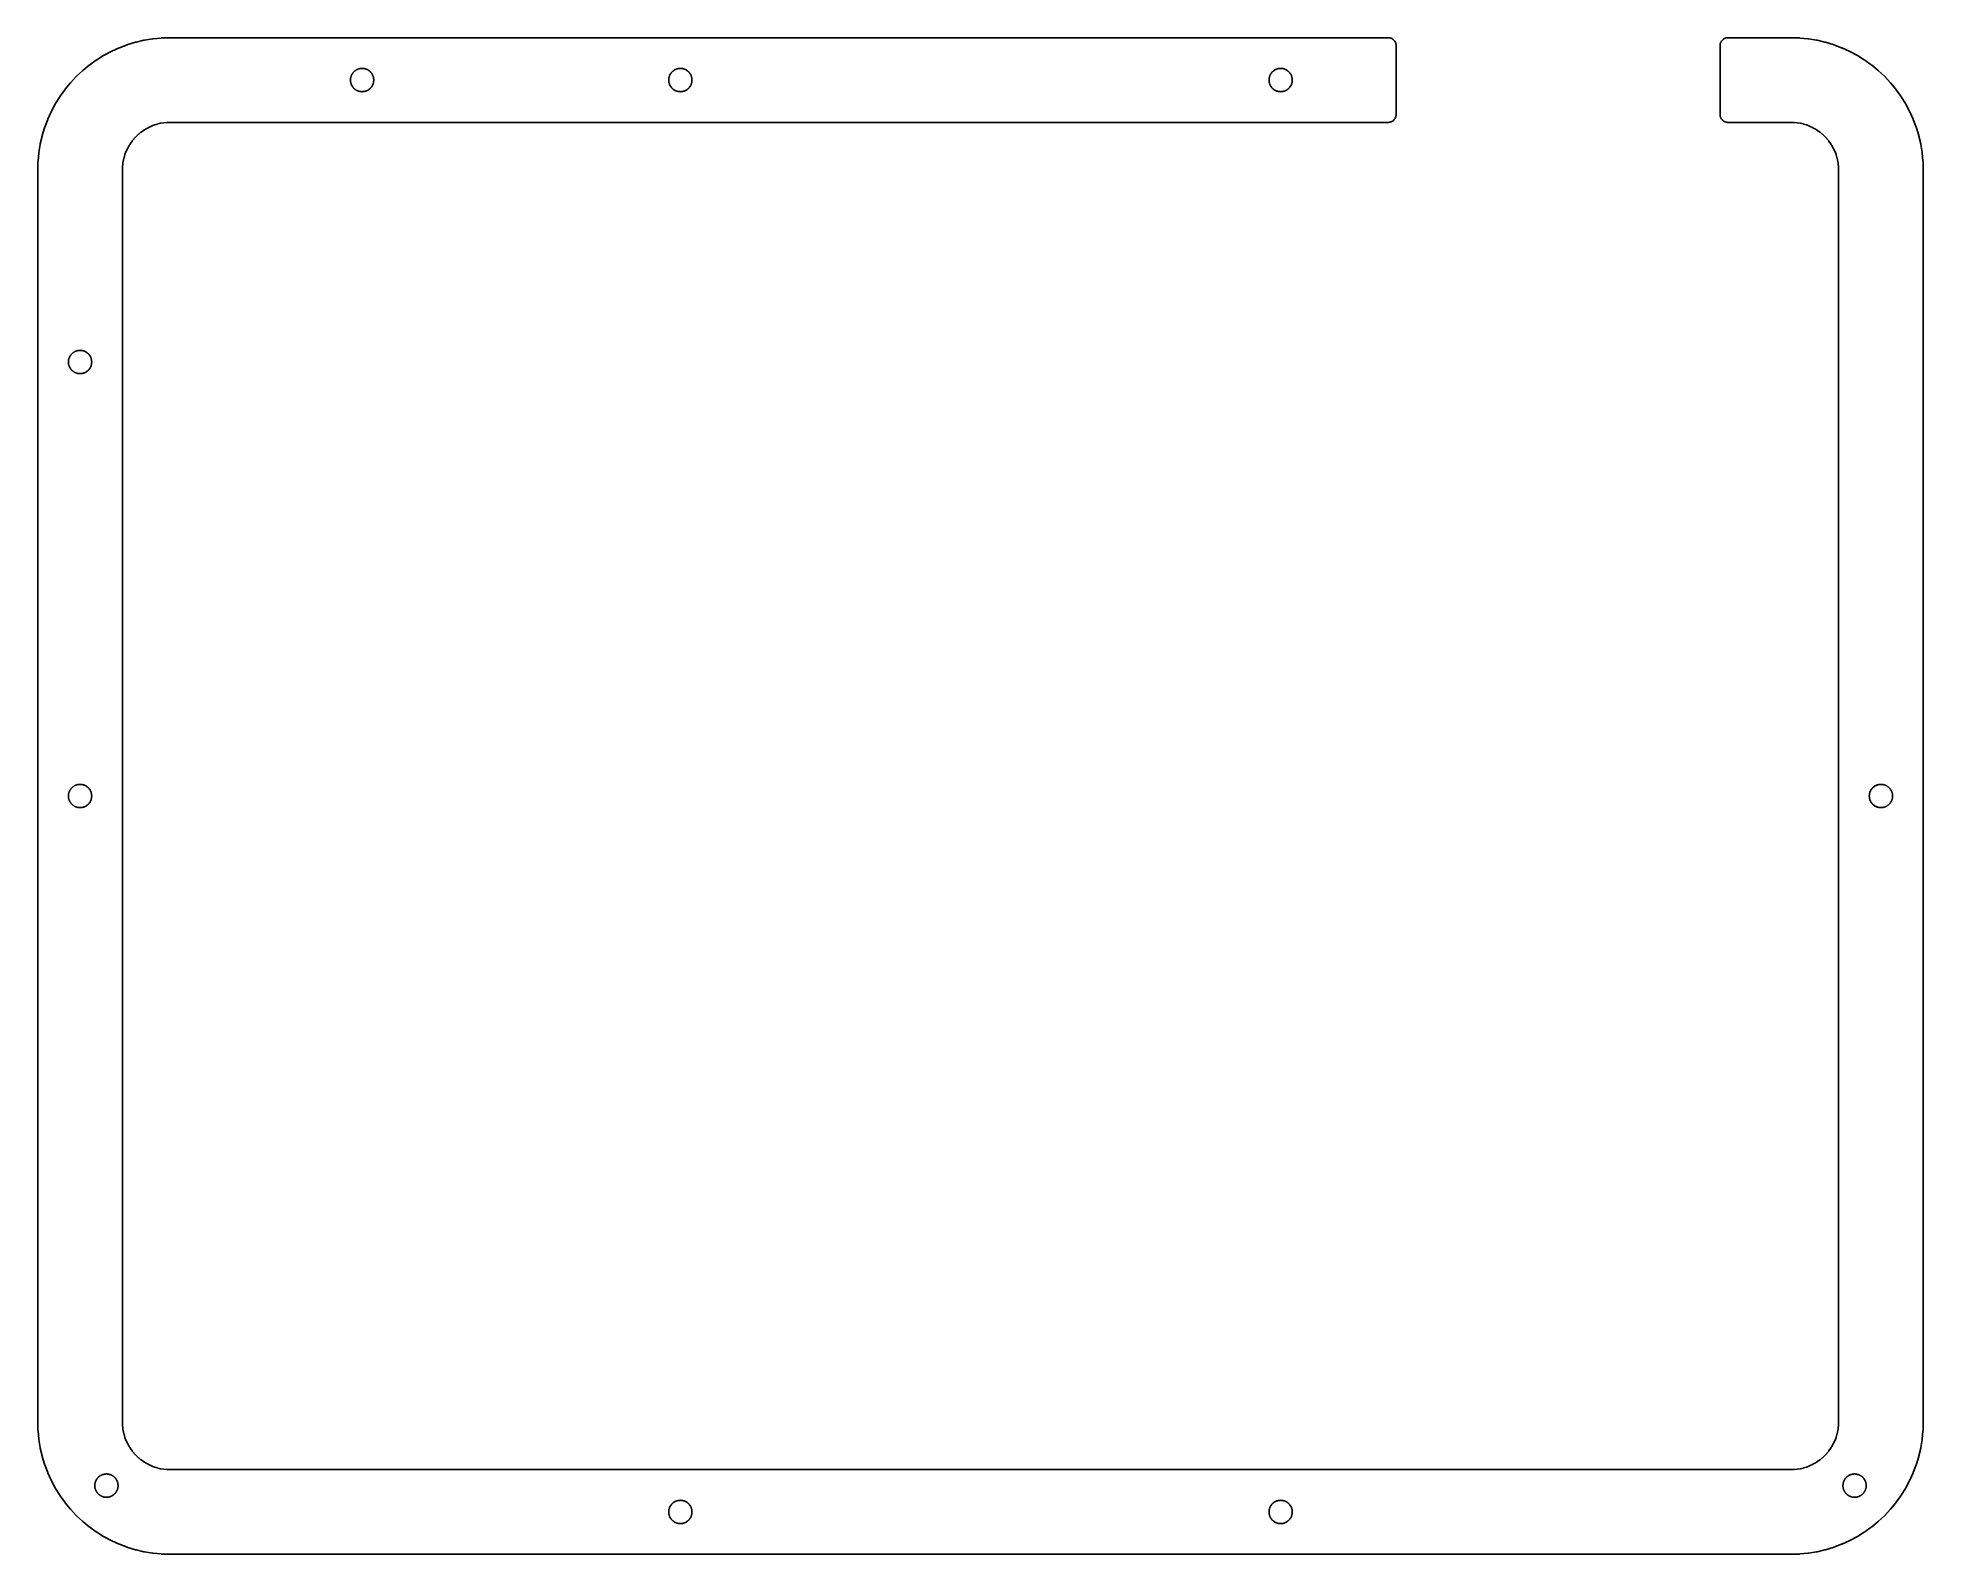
# Model space of a CAD drawing. Header units: millimetres. Extents: x -12 to 167, y -126 to 18.
import ezdxf

# ---------------------------------------------------------------- set-up
doc = ezdxf.new("R2010")
doc.units = ezdxf.units.MM

msp = doc.modelspace()

# ---------------------------------------------------------------- linework, layer by layer
at = {"layer": 'CUT'}
for points in [[(154.1373, -125.7996), (154.918, -125.774), (154.967, -125.7708), (155.7321, -125.6955), (155.7808, -125.6891), (156.5394, -125.5638), (156.5875, -125.5542), (156.5875, -125.5542), (157.3363, -125.3796), (157.3837, -125.3669), (158.1195, -125.1438), (158.166, -125.128), (158.166, -125.128), (158.8856, -124.8571), (158.9309, -124.8384), (159.6312, -124.521), (159.6753, -124.4993), (159.6753, -124.4993), (160.3533, -124.1369), (160.3959, -124.1124), (161.0488, -123.7063), (161.0896, -123.6791), (161.0896, -123.6791), (161.7146, -123.2312), (161.7535, -123.2013), (162.3478, -122.7136), (162.3847, -122.6812), (162.3847, -122.6812), (162.9459, -122.1556), (162.9806, -122.1209), (163.5062, -121.5597), (163.5386, -121.5228), (163.5386, -121.5228), (164.0263, -120.9285), (164.0562, -120.8896), (164.5041, -120.2646), (164.5313, -120.2238), (164.5313, -120.2238), (164.9374, -119.5709), (164.9619, -119.5283), (165.3243, -118.8503), (165.346, -118.8062), (165.346, -118.8062), (165.6634, -118.1059), (165.6821, -118.0606), (165.6821, -118.0606), (165.953, -117.341), (165.9688, -117.2945), (165.9688, -117.2945), (166.1919, -116.5587), (166.2046, -116.5113), (166.3792, -115.7625), (166.3888, -115.7144), (166.3888, -115.7144), (166.5141, -114.9558), (166.5205, -114.9071), (166.5958, -114.142), (166.599, -114.093), (166.6246, -113.3123), (166.625, -113.2877), (166.625, 4.9877), (166.6246, 5.0123), (166.599, 5.793), (166.5958, 5.842), (166.5205, 6.6071), (166.5141, 6.6558), (166.3888, 7.4144), (166.3792, 7.4625), (166.3792, 7.4625), (166.2046, 8.2113), (166.1919, 8.2587), (165.9688, 8.9945), (165.953, 9.041), (165.953, 9.041), (165.6821, 9.7606), (165.6634, 9.8059), (165.346, 10.5062), (165.3243, 10.5503), (165.3243, 10.5503), (164.9619, 11.2283), (164.9374, 11.2709), (164.5313, 11.9238), (164.5041, 11.9646), (164.5041, 11.9646), (164.0562, 12.5896), (164.0263, 12.6285), (163.5386, 13.2228), (163.5062, 13.2597), (163.5062, 13.2597), (162.9806, 13.8209), (162.9459, 13.8556), (162.3847, 14.3812), (162.3478, 14.4136), (162.3478, 14.4136), (161.7535, 14.9013), (161.7146, 14.9312), (161.0896, 15.3791), (161.0488, 15.4063), (161.0488, 15.4063), (160.3959, 15.8124), (160.3533, 15.8369), (159.6753, 16.1993), (159.6312, 16.221), (159.6312, 16.221), (158.9309, 16.5384), (158.8856, 16.5571), (158.8856, 16.5571), (158.166, 16.828), (158.1195, 16.8438), (158.1195, 16.8438), (157.3837, 17.0669), (157.3363, 17.0796), (156.5875, 17.2542), (156.5394, 17.2638), (156.5394, 17.2638), (155.7808, 17.3891), (155.7321, 17.3955), (154.967, 17.4708), (154.918, 17.474), (154.1373, 17.4996), (154.1127, 17.5), (148.175, 17.5), (148.1259, 17.4984), (148.0771, 17.4936), (148.0287, 17.4856), (147.9809, 17.4744), (147.9339, 17.4602), (147.888, 17.4429), (147.8433, 17.4227), (147.8, 17.3995), (147.7583, 17.3736), (147.7184, 17.345), (147.6805, 17.3139), (147.6447, 17.2803), (147.6111, 17.2445), (147.58, 17.2066), (147.5514, 17.1667), (147.5255, 17.125), (147.5023, 17.0817), (147.4821, 17.037), (147.4648, 16.9911), (147.4506, 16.9441), (147.4394, 16.8963), (147.4314, 16.8479), (147.4266, 16.7991), (147.425, 16.75), (147.425, 10.25), (147.4266, 10.2009), (147.4314, 10.1521), (147.4394, 10.1037), (147.4506, 10.0559), (147.4648, 10.0089), (147.4821, 9.963), (147.5023, 9.9183), (147.5255, 9.875), (147.5514, 9.8333), (147.58, 9.7934), (147.6111, 9.7555), (147.6447, 9.7197), (147.6805, 9.6861), (147.7184, 9.655), (147.7583, 9.6264), (147.8, 9.6005), (147.8433, 9.5773), (147.888, 9.5571), (147.9339, 9.5398), (147.9809, 9.5256), (148.0287, 9.5144), (148.0771, 9.5064), (148.1259, 9.5016), (148.175, 9.5), (154.1189, 9.5), (154.1311, 9.4998), (154.407, 9.4908), (154.4315, 9.4892), (154.7002, 9.4627), (154.7245, 9.4595), (154.9908, 9.4155), (155.0149, 9.4107), (155.2777, 9.3495), (155.3014, 9.3431), (155.5597, 9.2647), (155.583, 9.2569), (155.8356, 9.1618), (155.8583, 9.1524), (156.1041, 9.041), (156.1261, 9.0301), (156.3642, 8.9029), (156.3854, 8.8906), (156.6146, 8.7481), (156.635, 8.7345), (156.8545, 8.5772), (156.8739, 8.5623), (157.0826, 8.3911), (157.101, 8.3749), (157.298, 8.1904), (157.3154, 8.173), (157.4999, 7.976), (157.5161, 7.9576), (157.6873, 7.7489), (157.7022, 7.7295), (157.8595, 7.51), (157.8731, 7.4896), (158.0156, 7.2604), (158.0279, 7.2392), (158.1551, 7.0011), (158.166, 6.9791), (158.2774, 6.7333), (158.2868, 6.7106), (158.3819, 6.458), (158.3897, 6.4347), (158.4681, 6.1764), (158.4745, 6.1527), (158.5357, 5.8899), (158.5405, 5.8658), (158.5845, 5.5995), (158.5877, 5.5752), (158.6142, 5.3065), (158.6158, 5.282), (158.6248, 5.0061), (158.625, 4.9939), (158.625, -113.2939), (158.6248, -113.3061), (158.6158, -113.582), (158.6142, -113.6065), (158.5877, -113.8752), (158.5845, -113.8995), (158.5405, -114.1658), (158.5357, -114.1899), (158.4745, -114.4527), (158.4681, -114.4764), (158.3897, -114.7347), (158.3819, -114.758), (158.2868, -115.0106), (158.2774, -115.0333), (158.166, -115.2791), (158.1551, -115.3011), (158.0279, -115.5392), (158.0156, -115.5604), (157.8731, -115.7896), (157.8595, -115.81), (157.7022, -116.0295), (157.6873, -116.0489), (157.5161, -116.2576), (157.4999, -116.276), (157.3154, -116.473), (157.298, -116.4904), (157.101, -116.6749), (157.0826, -116.6911), (156.8739, -116.8623), (156.8545, -116.8772), (156.635, -117.0345), (156.6146, -117.0481), (156.3854, -117.1906), (156.3642, -117.2029), (156.1261, -117.3301), (156.1041, -117.341), (155.8583, -117.4524), (155.8356, -117.4618), (155.583, -117.5569), (155.5597, -117.5647), (155.3014, -117.6431), (155.2777, -117.6495), (155.0149, -117.7107), (154.9908, -117.7155), (154.7245, -117.7595), (154.7002, -117.7627), (154.4315, -117.7892), (154.407, -117.7908), (154.1311, -117.7998), (154.1189, -117.8), (1.0061, -117.8), (0.9939, -117.7998), (0.718, -117.7908), (0.6935, -117.7892), (0.4248, -117.7627), (0.4005, -117.7595), (0.1342, -117.7155), (0.1101, -117.7107), (-0.1527, -117.6495), (-0.1764, -117.6431), (-0.4347, -117.5647), (-0.458, -117.5569), (-0.7106, -117.4618), (-0.7333, -117.4524), (-0.9791, -117.341), (-1.0011, -117.3301), (-1.2392, -117.2029), (-1.2604, -117.1906), (-1.4896, -117.0481), (-1.51, -117.0345), (-1.7295, -116.8772), (-1.7489, -116.8623), (-1.9576, -116.6911), (-1.976, -116.6749), (-2.173, -116.4904), (-2.1904, -116.473), (-2.3749, -116.276), (-2.3911, -116.2576), (-2.5623, -116.0489), (-2.5772, -116.0295), (-2.7345, -115.81), (-2.7481, -115.7896), (-2.8906, -115.5604), (-2.9029, -115.5392), (-3.0301, -115.3011), (-3.041, -115.2791), (-3.1524, -115.0333), (-3.1618, -115.0106), (-3.2569, -114.758), (-3.2647, -114.7347), (-3.3431, -114.4764), (-3.3495, -114.4527), (-3.4107, -114.1899), (-3.4155, -114.1658), (-3.4595, -113.8995), (-3.4627, -113.8752), (-3.4892, -113.6065), (-3.4908, -113.582), (-3.4998, -113.3061), (-3.5, -113.2939), (-3.5, 4.9939), (-3.4998, 5.0061), (-3.4908, 5.282), (-3.4892, 5.3065), (-3.4627, 5.5752), (-3.4595, 5.5995), (-3.4155, 5.8658), (-3.4107, 5.8899), (-3.3495, 6.1527), (-3.3431, 6.1764), (-3.2647, 6.4347), (-3.2569, 6.458), (-3.1618, 6.7106), (-3.1524, 6.7333), (-3.041, 6.9791), (-3.0301, 7.0011), (-2.9029, 7.2392), (-2.8906, 7.2604), (-2.7481, 7.4896), (-2.7345, 7.51), (-2.5772, 7.7295), (-2.5623, 7.7489), (-2.3911, 7.9576), (-2.3749, 7.976), (-2.1904, 8.173), (-2.173, 8.1904), (-1.976, 8.3749), (-1.9576, 8.3911), (-1.7489, 8.5623), (-1.7295, 8.5772), (-1.51, 8.7345), (-1.4896, 8.7481), (-1.2604, 8.8906), (-1.2392, 8.9029), (-1.0011, 9.0301), (-0.9791, 9.041), (-0.7333, 9.1524), (-0.7106, 9.1618), (-0.458, 9.2569), (-0.4347, 9.2647), (-0.1764, 9.3431), (-0.1527, 9.3495), (0.1101, 9.4107), (0.1342, 9.4155), (0.4005, 9.4595), (0.4248, 9.4627), (0.6935, 9.4892), (0.718, 9.4908), (0.9939, 9.4998), (1.0061, 9.5), (116.075, 9.5), (116.1241, 9.5016), (116.1729, 9.5064), (116.2213, 9.5144), (116.2691, 9.5256), (116.3161, 9.5398), (116.362, 9.5571), (116.4067, 9.5773), (116.45, 9.6005), (116.4917, 9.6264), (116.5316, 9.655), (116.5695, 9.6861), (116.6053, 9.7197), (116.6389, 9.7555), (116.67, 9.7934), (116.6986, 9.8333), (116.7245, 9.875), (116.7477, 9.9183), (116.7679, 9.963), (116.7852, 10.0089), (116.7994, 10.0559), (116.8106, 10.1037), (116.8186, 10.1521), (116.8234, 10.2009), (116.825, 10.25), (116.825, 16.75), (116.8234, 16.7991), (116.8186, 16.8479), (116.8106, 16.8963), (116.7994, 16.9441), (116.7852, 16.9911), (116.7679, 17.037), (116.7477, 17.0817), (116.7245, 17.125), (116.6986, 17.1667), (116.67, 17.2066), (116.6389, 17.2445), (116.6053, 17.2803), (116.5695, 17.3139), (116.5316, 17.345), (116.4917, 17.3736), (116.45, 17.3995), (116.4067, 17.4227), (116.362, 17.4429), (116.3161, 17.4602), (116.2691, 17.4744), (116.2213, 17.4856), (116.1729, 17.4936), (116.1241, 17.4984), (116.075, 17.5), (1.0123, 17.5), (0.9877, 17.4996), (0.207, 17.474), (0.158, 17.4708), (-0.6071, 17.3955), (-0.6558, 17.3891), (-1.4144, 17.2638), (-1.4625, 17.2542), (-1.4625, 17.2542), (-2.2113, 17.0796), (-2.2587, 17.0669), (-2.9945, 16.8438), (-3.041, 16.828), (-3.041, 16.828), (-3.7606, 16.5571), (-3.8059, 16.5384), (-4.5062, 16.221), (-4.5503, 16.1993), (-4.5503, 16.1993), (-5.2283, 15.8369), (-5.2709, 15.8124), (-5.9238, 15.4063), (-5.9646, 15.3791), (-5.9646, 15.3791), (-6.5896, 14.9312), (-6.6285, 14.9013), (-7.2228, 14.4136), (-7.2597, 14.3812), (-7.2597, 14.3812), (-7.8209, 13.8556), (-7.8556, 13.8209), (-8.3812, 13.2597), (-8.4136, 13.2228), (-8.4136, 13.2228), (-8.9013, 12.6285), (-8.9312, 12.5896), (-9.3791, 11.9646), (-9.4063, 11.9238), (-9.4063, 11.9238), (-9.8124, 11.2709), (-9.8369, 11.2283), (-10.1993, 10.5503), (-10.221, 10.5062), (-10.221, 10.5062), (-10.5384, 9.8059), (-10.5571, 9.7606), (-10.5571, 9.7606), (-10.828, 9.041), (-10.8438, 8.9945), (-10.8438, 8.9945), (-11.0669, 8.2587), (-11.0796, 8.2113), (-11.2542, 7.4625), (-11.2638, 7.4144), (-11.2638, 7.4144), (-11.3891, 6.6558), (-11.3955, 6.6071), (-11.4708, 5.842), (-11.474, 5.793), (-11.4996, 5.0123), (-11.5, 4.9877), (-11.5, -113.2877), (-11.4996, -113.3123), (-11.474, -114.093), (-11.4708, -114.142), (-11.3955, -114.9071), (-11.3891, -114.9558), (-11.2638, -115.7144), (-11.2542, -115.7625), (-11.2542, -115.7625), (-11.0796, -116.5113), (-11.0669, -116.5587), (-10.8438, -117.2945), (-10.828, -117.341), (-10.828, -117.341), (-10.5571, -118.0606), (-10.5384, -118.1059), (-10.221, -118.8062), (-10.1993, -118.8503), (-10.1993, -118.8503), (-9.8369, -119.5283), (-9.8124, -119.5709), (-9.4063, -120.2238), (-9.3791, -120.2646), (-9.3791, -120.2646), (-8.9312, -120.8896), (-8.9013, -120.9285), (-8.4136, -121.5228), (-8.3812, -121.5597), (-8.3812, -121.5597), (-7.8556, -122.1209), (-7.8209, -122.1556), (-7.2597, -122.6812), (-7.2228, -122.7136), (-7.2228, -122.7136), (-6.6285, -123.2013), (-6.5896, -123.2312), (-5.9646, -123.6791), (-5.9238, -123.7063), (-5.9238, -123.7063), (-5.2709, -124.1124), (-5.2283, -124.1369), (-4.5503, -124.4993), (-4.5062, -124.521), (-4.5062, -124.521), (-3.8059, -124.8384), (-3.7606, -124.8571), (-3.7606, -124.8571), (-3.041, -125.128), (-2.9945, -125.1438), (-2.9945, -125.1438), (-2.2587, -125.3669), (-2.2113, -125.3796), (-1.4625, -125.5542), (-1.4144, -125.5638), (-1.4144, -125.5638), (-0.6558, -125.6891), (-0.6071, -125.6955), (0.158, -125.7708), (0.207, -125.774), (0.9877, -125.7996), (1.0123, -125.8), (154.1127, -125.8)], [(19.1315, 12.4004), (19.0841, 12.402), (19.0596, 12.4036), (19.0124, 12.4082), (18.9881, 12.4114), (18.9413, 12.4191), (18.9173, 12.4239), (18.8711, 12.4347), (18.8474, 12.441), (18.802, 12.4548), (18.7787, 12.4627), (18.7343, 12.4794), (18.7117, 12.4888), (18.6685, 12.5084), (18.6465, 12.5192), (18.6046, 12.5416), (18.5834, 12.5539), (18.5431, 12.5789), (18.5227, 12.5925), (18.4841, 12.6202), (18.4647, 12.6351), (18.428, 12.6652), (18.4096, 12.6814), (18.3749, 12.7138), (18.3576, 12.7311), (18.3252, 12.7658), (18.309, 12.7842), (18.2789, 12.8209), (18.264, 12.8403), (18.2363, 12.8789), (18.2227, 12.8993), (18.1977, 12.9396), (18.1854, 12.9608), (18.163, 13.0027), (18.1522, 13.0247), (18.1326, 13.0679), (18.1232, 13.0905), (18.1065, 13.1349), (18.0986, 13.1582), (18.0848, 13.2036), (18.0785, 13.2273), (18.0677, 13.2734), (18.0629, 13.2975), (18.0552, 13.3443), (18.052, 13.3686), (18.0474, 13.4158), (18.0458, 13.4403), (18.0442, 13.4877), (18.0442, 13.5123), (18.0458, 13.5597), (18.0474, 13.5842), (18.052, 13.6314), (18.0552, 13.6557), (18.0629, 13.7025), (18.0677, 13.7266), (18.0785, 13.7727), (18.0848, 13.7964), (18.0986, 13.8418), (18.1065, 13.8651), (18.1232, 13.9095), (18.1326, 13.9321), (18.1522, 13.9753), (18.163, 13.9973), (18.1854, 14.0392), (18.1977, 14.0604), (18.2227, 14.1007), (18.2363, 14.1211), (18.264, 14.1597), (18.2789, 14.1791), (18.309, 14.2158), (18.3252, 14.2342), (18.3576, 14.2689), (18.3749, 14.2862), (18.4096, 14.3186), (18.428, 14.3348), (18.4647, 14.3649), (18.4841, 14.3798), (18.5227, 14.4075), (18.5431, 14.4211), (18.5834, 14.4461), (18.6046, 14.4584), (18.6465, 14.4808), (18.6685, 14.4916), (18.7117, 14.5112), (18.7343, 14.5206), (18.7787, 14.5373), (18.802, 14.5452), (18.8474, 14.559), (18.8711, 14.5653), (18.9173, 14.5761), (18.9413, 14.5809), (18.9881, 14.5886), (19.0124, 14.5918), (19.0596, 14.5964), (19.0841, 14.598), (19.1315, 14.5996), (19.1561, 14.5996), (19.2035, 14.598), (19.228, 14.5964), (19.2752, 14.5918), (19.2995, 14.5886), (19.3463, 14.5809), (19.3704, 14.5761), (19.4166, 14.5653), (19.4402, 14.559), (19.4856, 14.5452), (19.5089, 14.5373), (19.5533, 14.5206), (19.5759, 14.5112), (19.6191, 14.4916), (19.6411, 14.4808), (19.683, 14.4584), (19.7042, 14.4461), (19.7445, 14.4211), (19.7649, 14.4075), (19.8035, 14.3798), (19.8229, 14.3649), (19.8596, 14.3348), (19.878, 14.3186), (19.9127, 14.2862), (19.93, 14.2689), (19.9624, 14.2342), (19.9786, 14.2158), (20.0087, 14.1791), (20.0236, 14.1597), (20.0513, 14.1211), (20.0649, 14.1007), (20.09, 14.0604), (20.1022, 14.0392), (20.1246, 13.9973), (20.1354, 13.9753), (20.155, 13.9321), (20.1644, 13.9095), (20.1811, 13.8651), (20.189, 13.8418), (20.2028, 13.7964), (20.2091, 13.7727), (20.2199, 13.7266), (20.2247, 13.7025), (20.2324, 13.6557), (20.2356, 13.6314), (20.2402, 13.5842), (20.2418, 13.5597), (20.2434, 13.5123), (20.2434, 13.4877), (20.2418, 13.4403), (20.2402, 13.4158), (20.2356, 13.3686), (20.2324, 13.3443), (20.2247, 13.2975), (20.2199, 13.2734), (20.2091, 13.2273), (20.2028, 13.2036), (20.189, 13.1582), (20.1811, 13.1349), (20.1644, 13.0905), (20.155, 13.0679), (20.1354, 13.0247), (20.1246, 13.0027), (20.1022, 12.9608), (20.09, 12.9396), (20.0649, 12.8993), (20.0513, 12.8789), (20.0236, 12.8403), (20.0087, 12.8209), (19.9786, 12.7842), (19.9624, 12.7658), (19.93, 12.7311), (19.9127, 12.7138), (19.878, 12.6814), (19.8596, 12.6652), (19.8229, 12.6351), (19.8035, 12.6202), (19.7649, 12.5925), (19.7445, 12.5789), (19.7042, 12.5539), (19.683, 12.5416), (19.6411, 12.5192), (19.6191, 12.5084), (19.5759, 12.4888), (19.5533, 12.4794), (19.5089, 12.4627), (19.4856, 12.4548), (19.4402, 12.441), (19.4166, 12.4347), (19.3704, 12.4239), (19.3463, 12.4191), (19.2995, 12.4114), (19.2752, 12.4082), (19.228, 12.4036), (19.2035, 12.402), (19.1561, 12.4004)], [(49.1961, 12.4004), (49.1487, 12.402), (49.1242, 12.4036), (49.077, 12.4082), (49.0526, 12.4114), (49.0058, 12.4191), (48.9818, 12.4239), (48.9356, 12.4347), (48.9119, 12.441), (48.8665, 12.4548), (48.8433, 12.4627), (48.7989, 12.4794), (48.7762, 12.4888), (48.733, 12.5084), (48.711, 12.5192), (48.6692, 12.5416), (48.6479, 12.5539), (48.6076, 12.5789), (48.5872, 12.5925), (48.5487, 12.6202), (48.5292, 12.6351), (48.4925, 12.6652), (48.4741, 12.6814), (48.4395, 12.7138), (48.4221, 12.7311), (48.3897, 12.7658), (48.3735, 12.7842), (48.3434, 12.8209), (48.3285, 12.8403), (48.3009, 12.8789), (48.2872, 12.8993), (48.2622, 12.9396), (48.2499, 12.9608), (48.2276, 13.0027), (48.2167, 13.0247), (48.1971, 13.0679), (48.1877, 13.0905), (48.171, 13.1349), (48.1631, 13.1582), (48.1494, 13.2036), (48.143, 13.2273), (48.1323, 13.2734), (48.1275, 13.2975), (48.1197, 13.3443), (48.1165, 13.3686), (48.1119, 13.4158), (48.1103, 13.4403), (48.1087, 13.4877), (48.1087, 13.5123), (48.1103, 13.5597), (48.1119, 13.5842), (48.1165, 13.6314), (48.1197, 13.6557), (48.1275, 13.7025), (48.1323, 13.7266), (48.143, 13.7727), (48.1494, 13.7964), (48.1631, 13.8418), (48.171, 13.8651), (48.1877, 13.9095), (48.1971, 13.9321), (48.2167, 13.9753), (48.2276, 13.9973), (48.2499, 14.0392), (48.2622, 14.0604), (48.2872, 14.1007), (48.3009, 14.1211), (48.3285, 14.1597), (48.3434, 14.1791), (48.3735, 14.2158), (48.3897, 14.2342), (48.4221, 14.2689), (48.4395, 14.2862), (48.4741, 14.3186), (48.4925, 14.3348), (48.5292, 14.3649), (48.5487, 14.3798), (48.5872, 14.4075), (48.6076, 14.4211), (48.6479, 14.4461), (48.6692, 14.4584), (48.711, 14.4808), (48.733, 14.4916), (48.7762, 14.5112), (48.7989, 14.5206), (48.8433, 14.5373), (48.8665, 14.5452), (48.9119, 14.559), (48.9356, 14.5653), (48.9818, 14.5761), (49.0058, 14.5809), (49.0526, 14.5886), (49.077, 14.5918), (49.1242, 14.5964), (49.1487, 14.598), (49.1961, 14.5996), (49.2206, 14.5996), (49.268, 14.598), (49.2925, 14.5964), (49.3397, 14.5918), (49.364, 14.5886), (49.4108, 14.5809), (49.4349, 14.5761), (49.4811, 14.5653), (49.5048, 14.559), (49.5502, 14.5452), (49.5734, 14.5373), (49.6178, 14.5206), (49.6405, 14.5112), (49.6837, 14.4916), (49.7057, 14.4808), (49.7475, 14.4584), (49.7688, 14.4461), (49.809, 14.4211), (49.8294, 14.4075), (49.868, 14.3798), (49.8875, 14.3649), (49.9241, 14.3348), (49.9426, 14.3186), (49.9772, 14.2862), (49.9945, 14.2689), (50.027, 14.2342), (50.0431, 14.2158), (50.0732, 14.1791), (50.0882, 14.1597), (50.1158, 14.1211), (50.1294, 14.1007), (50.1545, 14.0604), (50.1667, 14.0392), (50.1891, 13.9973), (50.2, 13.9753), (50.2195, 13.9321), (50.2289, 13.9095), (50.2456, 13.8651), (50.2535, 13.8418), (50.2673, 13.7964), (50.2736, 13.7727), (50.2844, 13.7266), (50.2892, 13.7025), (50.2969, 13.6557), (50.3001, 13.6314), (50.3048, 13.5842), (50.3064, 13.5597), (50.3079, 13.5123), (50.3079, 13.4877), (50.3064, 13.4403), (50.3048, 13.4158), (50.3001, 13.3686), (50.2969, 13.3443), (50.2892, 13.2975), (50.2844, 13.2734), (50.2736, 13.2273), (50.2673, 13.2036), (50.2535, 13.1582), (50.2456, 13.1349), (50.2289, 13.0905), (50.2195, 13.0679), (50.2, 13.0247), (50.1891, 13.0027), (50.1667, 12.9608), (50.1545, 12.9396), (50.1294, 12.8993), (50.1158, 12.8789), (50.0882, 12.8403), (50.0732, 12.8209), (50.0431, 12.7842), (50.027, 12.7658), (49.9945, 12.7311), (49.9772, 12.7138), (49.9426, 12.6814), (49.9241, 12.6652), (49.8875, 12.6351), (49.868, 12.6202), (49.8294, 12.5925), (49.809, 12.5789), (49.7688, 12.5539), (49.7475, 12.5416), (49.7057, 12.5192), (49.6837, 12.5084), (49.6405, 12.4888), (49.6178, 12.4794), (49.5734, 12.4627), (49.5502, 12.4548), (49.5048, 12.441), (49.4811, 12.4347), (49.4349, 12.4239), (49.4108, 12.4191), (49.364, 12.4114), (49.3397, 12.4082), (49.2925, 12.4036), (49.268, 12.402), (49.2206, 12.4004)], [(105.9044, 12.4004), (105.857, 12.402), (105.8325, 12.4036), (105.7853, 12.4082), (105.761, 12.4114), (105.7142, 12.4191), (105.6901, 12.4239), (105.6439, 12.4347), (105.6202, 12.441), (105.5748, 12.4548), (105.5516, 12.4627), (105.5072, 12.4794), (105.4845, 12.4888), (105.4413, 12.5084), (105.4193, 12.5192), (105.3775, 12.5416), (105.3562, 12.5539), (105.316, 12.5789), (105.2956, 12.5925), (105.257, 12.6202), (105.2375, 12.6351), (105.2009, 12.6652), (105.1824, 12.6814), (105.1478, 12.7138), (105.1305, 12.7311), (105.098, 12.7658), (105.0819, 12.7842), (105.0518, 12.8209), (105.0368, 12.8403), (105.0092, 12.8789), (104.9956, 12.8993), (104.9705, 12.9396), (104.9583, 12.9608), (104.9359, 13.0027), (104.925, 13.0247), (104.9055, 13.0679), (104.8961, 13.0905), (104.8794, 13.1349), (104.8715, 13.1582), (104.8577, 13.2036), (104.8514, 13.2273), (104.8406, 13.2734), (104.8358, 13.2975), (104.8281, 13.3443), (104.8249, 13.3686), (104.8202, 13.4158), (104.8186, 13.4403), (104.8171, 13.4877), (104.8171, 13.5123), (104.8186, 13.5597), (104.8202, 13.5842), (104.8249, 13.6314), (104.8281, 13.6557), (104.8358, 13.7025), (104.8406, 13.7266), (104.8514, 13.7727), (104.8577, 13.7964), (104.8715, 13.8418), (104.8794, 13.8651), (104.8961, 13.9095), (104.9055, 13.9321), (104.925, 13.9753), (104.9359, 13.9973), (104.9583, 14.0392), (104.9705, 14.0604), (104.9956, 14.1007), (105.0092, 14.1211), (105.0368, 14.1597), (105.0518, 14.1791), (105.0819, 14.2158), (105.098, 14.2342), (105.1305, 14.2689), (105.1478, 14.2862), (105.1824, 14.3186), (105.2009, 14.3348), (105.2375, 14.3649), (105.257, 14.3798), (105.2956, 14.4075), (105.316, 14.4211), (105.3562, 14.4461), (105.3775, 14.4584), (105.4193, 14.4808), (105.4413, 14.4916), (105.4845, 14.5112), (105.5072, 14.5206), (105.5516, 14.5373), (105.5748, 14.5452), (105.6202, 14.559), (105.6439, 14.5653), (105.6901, 14.5761), (105.7142, 14.5809), (105.761, 14.5886), (105.7853, 14.5918), (105.8325, 14.5964), (105.857, 14.598), (105.9044, 14.5996), (105.9289, 14.5996), (105.9763, 14.598), (106.0008, 14.5964), (106.048, 14.5918), (106.0724, 14.5886), (106.1192, 14.5809), (106.1432, 14.5761), (106.1894, 14.5653), (106.2131, 14.559), (106.2585, 14.5452), (106.2817, 14.5373), (106.3261, 14.5206), (106.3488, 14.5112), (106.392, 14.4916), (106.414, 14.4808), (106.4558, 14.4584), (106.4771, 14.4461), (106.5174, 14.4211), (106.5378, 14.4075), (106.5763, 14.3798), (106.5958, 14.3649), (106.6325, 14.3348), (106.6509, 14.3186), (106.6855, 14.2862), (106.7029, 14.2689), (106.7353, 14.2342), (106.7515, 14.2158), (106.7816, 14.1791), (106.7965, 14.1597), (106.8241, 14.1211), (106.8378, 14.1007), (106.8628, 14.0604), (106.8751, 14.0392), (106.8974, 13.9973), (106.9083, 13.9753), (106.9279, 13.9321), (106.9373, 13.9095), (106.954, 13.8651), (106.9619, 13.8418), (106.9756, 13.7964), (106.982, 13.7727), (106.9927, 13.7266), (106.9975, 13.7025), (107.0053, 13.6557), (107.0085, 13.6314), (107.0131, 13.5842), (107.0147, 13.5597), (107.0163, 13.5123), (107.0163, 13.4877), (107.0147, 13.4403), (107.0131, 13.4158), (107.0085, 13.3686), (107.0053, 13.3443), (106.9975, 13.2975), (106.9927, 13.2734), (106.982, 13.2273), (106.9756, 13.2036), (106.9619, 13.1582), (106.954, 13.1349), (106.9373, 13.0905), (106.9279, 13.0679), (106.9083, 13.0247), (106.8974, 13.0027), (106.8751, 12.9608), (106.8628, 12.9396), (106.8378, 12.8993), (106.8241, 12.8789), (106.7965, 12.8403), (106.7816, 12.8209), (106.7515, 12.7842), (106.7353, 12.7658), (106.7029, 12.7311), (106.6855, 12.7138), (106.6509, 12.6814), (106.6325, 12.6652), (106.5958, 12.6351), (106.5763, 12.6202), (106.5378, 12.5925), (106.5174, 12.5789), (106.4771, 12.5539), (106.4558, 12.5416), (106.414, 12.5192), (106.392, 12.5084), (106.3488, 12.4888), (106.3261, 12.4794), (106.2817, 12.4627), (106.2585, 12.4548), (106.2131, 12.441), (106.1894, 12.4347), (106.1432, 12.4239), (106.1192, 12.4191), (106.0724, 12.4114), (106.048, 12.4082), (106.0008, 12.4036), (105.9763, 12.402), (105.9289, 12.4004)], [(-7.5123, -14.2434), (-7.5597, -14.2418), (-7.5842, -14.2402), (-7.6314, -14.2356), (-7.6557, -14.2324), (-7.7025, -14.2247), (-7.7266, -14.2199), (-7.7727, -14.2091), (-7.7964, -14.2028), (-7.8418, -14.189), (-7.8651, -14.1811), (-7.9095, -14.1644), (-7.9321, -14.155), (-7.9753, -14.1354), (-7.9973, -14.1246), (-8.0392, -14.1022), (-8.0604, -14.09), (-8.1007, -14.0649), (-8.1211, -14.0513), (-8.1597, -14.0236), (-8.1791, -14.0087), (-8.2158, -13.9786), (-8.2342, -13.9624), (-8.2689, -13.93), (-8.2862, -13.9127), (-8.3186, -13.878), (-8.3348, -13.8596), (-8.3649, -13.8229), (-8.3798, -13.8035), (-8.4075, -13.7649), (-8.4211, -13.7445), (-8.4461, -13.7042), (-8.4584, -13.683), (-8.4808, -13.6411), (-8.4916, -13.6191), (-8.5112, -13.5759), (-8.5206, -13.5533), (-8.5373, -13.5089), (-8.5452, -13.4856), (-8.559, -13.4402), (-8.5653, -13.4166), (-8.5761, -13.3704), (-8.5809, -13.3463), (-8.5886, -13.2995), (-8.5918, -13.2752), (-8.5964, -13.228), (-8.598, -13.2035), (-8.5996, -13.1561), (-8.5996, -13.1315), (-8.598, -13.0841), (-8.5964, -13.0596), (-8.5918, -13.0124), (-8.5886, -12.9881), (-8.5809, -12.9413), (-8.5761, -12.9173), (-8.5653, -12.8711), (-8.559, -12.8474), (-8.5452, -12.802), (-8.5373, -12.7787), (-8.5206, -12.7343), (-8.5112, -12.7117), (-8.4916, -12.6685), (-8.4808, -12.6465), (-8.4584, -12.6046), (-8.4461, -12.5834), (-8.4211, -12.5431), (-8.4075, -12.5227), (-8.3798, -12.4841), (-8.3649, -12.4647), (-8.3348, -12.428), (-8.3186, -12.4096), (-8.2862, -12.3749), (-8.2689, -12.3576), (-8.2342, -12.3252), (-8.2158, -12.309), (-8.1791, -12.2789), (-8.1597, -12.264), (-8.1211, -12.2363), (-8.1007, -12.2227), (-8.0604, -12.1977), (-8.0392, -12.1854), (-7.9973, -12.163), (-7.9753, -12.1522), (-7.9321, -12.1326), (-7.9095, -12.1232), (-7.8651, -12.1065), (-7.8418, -12.0986), (-7.7964, -12.0848), (-7.7727, -12.0785), (-7.7266, -12.0677), (-7.7025, -12.0629), (-7.6557, -12.0552), (-7.6314, -12.052), (-7.5842, -12.0474), (-7.5597, -12.0458), (-7.5123, -12.0442), (-7.4877, -12.0442), (-7.4403, -12.0458), (-7.4158, -12.0474), (-7.3686, -12.052), (-7.3443, -12.0552), (-7.2975, -12.0629), (-7.2734, -12.0677), (-7.2273, -12.0785), (-7.2036, -12.0848), (-7.1582, -12.0986), (-7.1349, -12.1065), (-7.0905, -12.1232), (-7.0679, -12.1326), (-7.0247, -12.1522), (-7.0027, -12.163), (-6.9608, -12.1854), (-6.9396, -12.1977), (-6.8993, -12.2227), (-6.8789, -12.2363), (-6.8403, -12.264), (-6.8209, -12.2789), (-6.7842, -12.309), (-6.7658, -12.3252), (-6.7311, -12.3576), (-6.7138, -12.3749), (-6.6814, -12.4096), (-6.6652, -12.428), (-6.6351, -12.4647), (-6.6202, -12.4841), (-6.5925, -12.5227), (-6.5789, -12.5431), (-6.5539, -12.5834), (-6.5416, -12.6046), (-6.5192, -12.6465), (-6.5084, -12.6685), (-6.4888, -12.7117), (-6.4794, -12.7343), (-6.4627, -12.7787), (-6.4548, -12.802), (-6.441, -12.8474), (-6.4347, -12.8711), (-6.4239, -12.9173), (-6.4191, -12.9413), (-6.4114, -12.9881), (-6.4082, -13.0124), (-6.4036, -13.0596), (-6.402, -13.0841), (-6.4004, -13.1315), (-6.4004, -13.1561), (-6.402, -13.2035), (-6.4036, -13.228), (-6.4082, -13.2752), (-6.4114, -13.2995), (-6.4191, -13.3463), (-6.4239, -13.3704), (-6.4347, -13.4166), (-6.441, -13.4402), (-6.4548, -13.4856), (-6.4627, -13.5089), (-6.4794, -13.5533), (-6.4888, -13.5759), (-6.5084, -13.6191), (-6.5192, -13.6411), (-6.5416, -13.683), (-6.5539, -13.7042), (-6.5789, -13.7445), (-6.5925, -13.7649), (-6.6202, -13.8035), (-6.6351, -13.8229), (-6.6652, -13.8596), (-6.6814, -13.878), (-6.7138, -13.9127), (-6.7311, -13.93), (-6.7658, -13.9624), (-6.7842, -13.9786), (-6.8209, -14.0087), (-6.8403, -14.0236), (-6.8789, -14.0513), (-6.8993, -14.0649), (-6.9396, -14.09), (-6.9608, -14.1022), (-7.0027, -14.1246), (-7.0247, -14.1354), (-7.0679, -14.155), (-7.0905, -14.1644), (-7.1349, -14.1811), (-7.1582, -14.189), (-7.2036, -14.2028), (-7.2273, -14.2091), (-7.2734, -14.2199), (-7.2975, -14.2247), (-7.3443, -14.2324), (-7.3686, -14.2356), (-7.4158, -14.2402), (-7.4403, -14.2418), (-7.4877, -14.2434)], [(-7.5123, -55.2496), (-7.5597, -55.248), (-7.5842, -55.2464), (-7.6314, -55.2418), (-7.6557, -55.2386), (-7.7025, -55.2309), (-7.7266, -55.2261), (-7.7727, -55.2153), (-7.7964, -55.209), (-7.8418, -55.1952), (-7.8651, -55.1873), (-7.9095, -55.1706), (-7.9321, -55.1612), (-7.9753, -55.1416), (-7.9973, -55.1308), (-8.0392, -55.1084), (-8.0604, -55.0961), (-8.1007, -55.0711), (-8.1211, -55.0575), (-8.1597, -55.0298), (-8.1791, -55.0149), (-8.2158, -54.9848), (-8.2342, -54.9686), (-8.2689, -54.9362), (-8.2862, -54.9189), (-8.3186, -54.8842), (-8.3348, -54.8658), (-8.3649, -54.8291), (-8.3798, -54.8097), (-8.4075, -54.7711), (-8.4211, -54.7507), (-8.4461, -54.7104), (-8.4584, -54.6892), (-8.4808, -54.6473), (-8.4916, -54.6253), (-8.5112, -54.5821), (-8.5206, -54.5595), (-8.5373, -54.5151), (-8.5452, -54.4918), (-8.559, -54.4464), (-8.5653, -54.4227), (-8.5761, -54.3766), (-8.5809, -54.3525), (-8.5886, -54.3057), (-8.5918, -54.2814), (-8.5964, -54.2342), (-8.598, -54.2097), (-8.5996, -54.1623), (-8.5996, -54.1377), (-8.598, -54.0903), (-8.5964, -54.0658), (-8.5918, -54.0186), (-8.5886, -53.9943), (-8.5809, -53.9475), (-8.5761, -53.9234), (-8.5653, -53.8773), (-8.559, -53.8536), (-8.5452, -53.8082), (-8.5373, -53.7849), (-8.5206, -53.7405), (-8.5112, -53.7179), (-8.4916, -53.6747), (-8.4808, -53.6527), (-8.4584, -53.6108), (-8.4461, -53.5896), (-8.4211, -53.5493), (-8.4075, -53.5289), (-8.3798, -53.4903), (-8.3649, -53.4709), (-8.3348, -53.4342), (-8.3186, -53.4158), (-8.2862, -53.3811), (-8.2689, -53.3638), (-8.2342, -53.3314), (-8.2158, -53.3152), (-8.1791, -53.2851), (-8.1597, -53.2702), (-8.1211, -53.2425), (-8.1007, -53.2289), (-8.0604, -53.2039), (-8.0392, -53.1916), (-7.9973, -53.1692), (-7.9753, -53.1584), (-7.9321, -53.1388), (-7.9095, -53.1294), (-7.8651, -53.1127), (-7.8418, -53.1048), (-7.7964, -53.091), (-7.7727, -53.0847), (-7.7266, -53.0739), (-7.7025, -53.0691), (-7.6557, -53.0614), (-7.6314, -53.0582), (-7.5842, -53.0536), (-7.5597, -53.052), (-7.5123, -53.0504), (-7.4877, -53.0504), (-7.4403, -53.052), (-7.4158, -53.0536), (-7.3686, -53.0582), (-7.3443, -53.0614), (-7.2975, -53.0691), (-7.2734, -53.0739), (-7.2273, -53.0847), (-7.2036, -53.091), (-7.1582, -53.1048), (-7.1349, -53.1127), (-7.0905, -53.1294), (-7.0679, -53.1388), (-7.0247, -53.1584), (-7.0027, -53.1692), (-6.9608, -53.1916), (-6.9396, -53.2039), (-6.8993, -53.2289), (-6.8789, -53.2425), (-6.8403, -53.2702), (-6.8209, -53.2851), (-6.7842, -53.3152), (-6.7658, -53.3314), (-6.7311, -53.3638), (-6.7138, -53.3811), (-6.6814, -53.4158), (-6.6652, -53.4342), (-6.6351, -53.4709), (-6.6202, -53.4903), (-6.5925, -53.5289), (-6.5789, -53.5493), (-6.5539, -53.5896), (-6.5416, -53.6108), (-6.5192, -53.6527), (-6.5084, -53.6747), (-6.4888, -53.7179), (-6.4794, -53.7405), (-6.4627, -53.7849), (-6.4548, -53.8082), (-6.441, -53.8536), (-6.4347, -53.8773), (-6.4239, -53.9234), (-6.4191, -53.9475), (-6.4114, -53.9943), (-6.4082, -54.0186), (-6.4036, -54.0658), (-6.402, -54.0903), (-6.4004, -54.1377), (-6.4004, -54.1623), (-6.402, -54.2097), (-6.4036, -54.2342), (-6.4082, -54.2814), (-6.4114, -54.3057), (-6.4191, -54.3525), (-6.4239, -54.3766), (-6.4347, -54.4227), (-6.441, -54.4464), (-6.4548, -54.4918), (-6.4627, -54.5151), (-6.4794, -54.5595), (-6.4888, -54.5821), (-6.5084, -54.6253), (-6.5192, -54.6473), (-6.5416, -54.6892), (-6.5539, -54.7104), (-6.5789, -54.7507), (-6.5925, -54.7711), (-6.6202, -54.8097), (-6.6351, -54.8291), (-6.6652, -54.8658), (-6.6814, -54.8842), (-6.7138, -54.9189), (-6.7311, -54.9362), (-6.7658, -54.9686), (-6.7842, -54.9848), (-6.8209, -55.0149), (-6.8403, -55.0298), (-6.8789, -55.0575), (-6.8993, -55.0711), (-6.9396, -55.0961), (-6.9608, -55.1084), (-7.0027, -55.1308), (-7.0247, -55.1416), (-7.0679, -55.1612), (-7.0905, -55.1706), (-7.1349, -55.1873), (-7.1582, -55.1952), (-7.2036, -55.209), (-7.2273, -55.2153), (-7.2734, -55.2261), (-7.2975, -55.2309), (-7.3443, -55.2386), (-7.3686, -55.2418), (-7.4158, -55.2464), (-7.4403, -55.248), (-7.4877, -55.2496)], [(162.6127, -55.2496), (162.5653, -55.248), (162.5408, -55.2464), (162.4936, -55.2418), (162.4693, -55.2386), (162.4225, -55.2309), (162.3984, -55.2261), (162.3523, -55.2153), (162.3286, -55.209), (162.2832, -55.1952), (162.2599, -55.1873), (162.2155, -55.1706), (162.1929, -55.1612), (162.1497, -55.1416), (162.1277, -55.1308), (162.0858, -55.1084), (162.0646, -55.0961), (162.0243, -55.0711), (162.0039, -55.0575), (161.9653, -55.0298), (161.9459, -55.0149), (161.9092, -54.9848), (161.8908, -54.9686), (161.8561, -54.9362), (161.8388, -54.9189), (161.8064, -54.8842), (161.7902, -54.8658), (161.7601, -54.8291), (161.7452, -54.8097), (161.7175, -54.7711), (161.7039, -54.7507), (161.6789, -54.7104), (161.6666, -54.6892), (161.6442, -54.6473), (161.6334, -54.6253), (161.6138, -54.5821), (161.6044, -54.5595), (161.5877, -54.5151), (161.5798, -54.4918), (161.566, -54.4464), (161.5597, -54.4227), (161.5489, -54.3766), (161.5441, -54.3525), (161.5364, -54.3057), (161.5332, -54.2814), (161.5286, -54.2342), (161.527, -54.2097), (161.5254, -54.1623), (161.5254, -54.1377), (161.527, -54.0903), (161.5286, -54.0658), (161.5332, -54.0186), (161.5364, -53.9943), (161.5441, -53.9475), (161.5489, -53.9234), (161.5597, -53.8773), (161.566, -53.8536), (161.5798, -53.8082), (161.5877, -53.7849), (161.6044, -53.7405), (161.6138, -53.7179), (161.6334, -53.6747), (161.6442, -53.6527), (161.6666, -53.6108), (161.6789, -53.5896), (161.7039, -53.5493), (161.7175, -53.5289), (161.7452, -53.4903), (161.7601, -53.4709), (161.7902, -53.4342), (161.8064, -53.4158), (161.8388, -53.3811), (161.8561, -53.3638), (161.8908, -53.3314), (161.9092, -53.3152), (161.9459, -53.2851), (161.9653, -53.2702), (162.0039, -53.2425), (162.0243, -53.2289), (162.0646, -53.2039), (162.0858, -53.1916), (162.1277, -53.1692), (162.1497, -53.1584), (162.1929, -53.1388), (162.2155, -53.1294), (162.2599, -53.1127), (162.2832, -53.1048), (162.3286, -53.091), (162.3523, -53.0847), (162.3984, -53.0739), (162.4225, -53.0691), (162.4693, -53.0614), (162.4936, -53.0582), (162.5408, -53.0536), (162.5653, -53.052), (162.6127, -53.0504), (162.6373, -53.0504), (162.6847, -53.052), (162.7092, -53.0536), (162.7564, -53.0582), (162.7807, -53.0614), (162.8275, -53.0691), (162.8516, -53.0739), (162.8977, -53.0847), (162.9214, -53.091), (162.9668, -53.1048), (162.9901, -53.1127), (163.0345, -53.1294), (163.0571, -53.1388), (163.1003, -53.1584), (163.1223, -53.1692), (163.1642, -53.1916), (163.1854, -53.2039), (163.2257, -53.2289), (163.2461, -53.2425), (163.2847, -53.2702), (163.3041, -53.2851), (163.3408, -53.3152), (163.3592, -53.3314), (163.3939, -53.3638), (163.4112, -53.3811), (163.4436, -53.4158), (163.4598, -53.4342), (163.4899, -53.4709), (163.5048, -53.4903), (163.5325, -53.5289), (163.5461, -53.5493), (163.5711, -53.5896), (163.5834, -53.6108), (163.6058, -53.6527), (163.6166, -53.6747), (163.6362, -53.7179), (163.6456, -53.7405), (163.6623, -53.7849), (163.6702, -53.8082), (163.684, -53.8536), (163.6903, -53.8773), (163.7011, -53.9234), (163.7059, -53.9475), (163.7136, -53.9943), (163.7168, -54.0186), (163.7214, -54.0658), (163.723, -54.0903), (163.7246, -54.1377), (163.7246, -54.1623), (163.723, -54.2097), (163.7214, -54.2342), (163.7168, -54.2814), (163.7136, -54.3057), (163.7059, -54.3525), (163.7011, -54.3766), (163.6903, -54.4227), (163.684, -54.4464), (163.6702, -54.4918), (163.6623, -54.5151), (163.6456, -54.5595), (163.6362, -54.5821), (163.6166, -54.6253), (163.6058, -54.6473), (163.5834, -54.6892), (163.5711, -54.7104), (163.5461, -54.7507), (163.5325, -54.7711), (163.5048, -54.8097), (163.4899, -54.8291), (163.4598, -54.8658), (163.4436, -54.8842), (163.4112, -54.9189), (163.3939, -54.9362), (163.3592, -54.9686), (163.3408, -54.9848), (163.3041, -55.0149), (163.2847, -55.0298), (163.2461, -55.0575), (163.2257, -55.0711), (163.1854, -55.0961), (163.1642, -55.1084), (163.1223, -55.1308), (163.1003, -55.1416), (163.0571, -55.1612), (163.0345, -55.1706), (162.9901, -55.1873), (162.9668, -55.1952), (162.9214, -55.209), (162.8977, -55.2153), (162.8516, -55.2261), (162.8275, -55.2309), (162.7807, -55.2386), (162.7564, -55.2418), (162.7092, -55.2464), (162.6847, -55.248), (162.6373, -55.2496)], [(-5.0227, -120.41), (-5.0701, -120.4085), (-5.0946, -120.4068), (-5.1418, -120.4022), (-5.1661, -120.399), (-5.2129, -120.3913), (-5.237, -120.3865), (-5.2832, -120.3757), (-5.3069, -120.3694), (-5.3522, -120.3556), (-5.3755, -120.3477), (-5.4199, -120.331), (-5.4425, -120.3216), (-5.4857, -120.302), (-5.5077, -120.2912), (-5.5496, -120.2688), (-5.5708, -120.2566), (-5.6111, -120.2315), (-5.6315, -120.2179), (-5.6701, -120.1902), (-5.6895, -120.1753), (-5.7262, -120.1452), (-5.7446, -120.129), (-5.7793, -120.0966), (-5.7966, -120.0793), (-5.829, -120.0446), (-5.8452, -120.0262), (-5.8753, -119.9895), (-5.8902, -119.9701), (-5.9179, -119.9315), (-5.9315, -119.9111), (-5.9566, -119.8708), (-5.9688, -119.8496), (-5.9912, -119.8077), (-6.002, -119.7857), (-6.0216, -119.7425), (-6.031, -119.7199), (-6.0477, -119.6755), (-6.0556, -119.6522), (-6.0694, -119.6069), (-6.0757, -119.5832), (-6.0865, -119.537), (-6.0913, -119.5129), (-6.099, -119.4661), (-6.1022, -119.4418), (-6.1068, -119.3946), (-6.1085, -119.3701), (-6.11, -119.3227), (-6.11, -119.2981), (-6.1085, -119.2507), (-6.1068, -119.2263), (-6.1022, -119.179), (-6.099, -119.1547), (-6.0913, -119.1079), (-6.0865, -119.0839), (-6.0757, -119.0377), (-6.0694, -119.014), (-6.0556, -118.9686), (-6.0477, -118.9453), (-6.031, -118.9009), (-6.0216, -118.8783), (-6.002, -118.8351), (-5.9912, -118.8131), (-5.9688, -118.7712), (-5.9566, -118.75), (-5.9315, -118.7097), (-5.9179, -118.6893), (-5.8902, -118.6507), (-5.8753, -118.6313), (-5.8452, -118.5946), (-5.829, -118.5762), (-5.7966, -118.5415), (-5.7793, -118.5242), (-5.7446, -118.4918), (-5.7262, -118.4756), (-5.6895, -118.4455), (-5.6701, -118.4306), (-5.6315, -118.4029), (-5.6111, -118.3893), (-5.5708, -118.3643), (-5.5496, -118.352), (-5.5077, -118.3296), (-5.4857, -118.3188), (-5.4425, -118.2992), (-5.4199, -118.2898), (-5.3755, -118.2731), (-5.3522, -118.2652), (-5.3069, -118.2515), (-5.2832, -118.2451), (-5.237, -118.2343), (-5.2129, -118.2295), (-5.1661, -118.2218), (-5.1418, -118.2186), (-5.0946, -118.214), (-5.0701, -118.2124), (-5.0227, -118.2108), (-4.9981, -118.2108), (-4.9507, -118.2124), (-4.9263, -118.214), (-4.879, -118.2186), (-4.8547, -118.2218), (-4.8079, -118.2295), (-4.7839, -118.2343), (-4.7377, -118.2451), (-4.714, -118.2515), (-4.6686, -118.2652), (-4.6453, -118.2731), (-4.6009, -118.2898), (-4.5783, -118.2992), (-4.5351, -118.3188), (-4.5131, -118.3296), (-4.4712, -118.352), (-4.45, -118.3643), (-4.4097, -118.3893), (-4.3893, -118.4029), (-4.3507, -118.4306), (-4.3313, -118.4455), (-4.2946, -118.4756), (-4.2762, -118.4918), (-4.2415, -118.5242), (-4.2242, -118.5415), (-4.1918, -118.5762), (-4.1756, -118.5946), (-4.1455, -118.6313), (-4.1306, -118.6507), (-4.1029, -118.6893), (-4.0893, -118.7097), (-4.0643, -118.75), (-4.052, -118.7712), (-4.0296, -118.8131), (-4.0188, -118.8351), (-3.9992, -118.8783), (-3.9898, -118.9009), (-3.9731, -118.9453), (-3.9652, -118.9686), (-3.9515, -119.014), (-3.9451, -119.0377), (-3.9343, -119.0839), (-3.9295, -119.1079), (-3.9218, -119.1547), (-3.9186, -119.179), (-3.914, -119.2263), (-3.9124, -119.2507), (-3.9108, -119.2981), (-3.9108, -119.3227), (-3.9124, -119.3701), (-3.914, -119.3946), (-3.9186, -119.4418), (-3.9218, -119.4661), (-3.9295, -119.5129), (-3.9343, -119.537), (-3.9451, -119.5832), (-3.9515, -119.6069), (-3.9652, -119.6522), (-3.9731, -119.6755), (-3.9898, -119.7199), (-3.9992, -119.7425), (-4.0188, -119.7857), (-4.0296, -119.8077), (-4.052, -119.8496), (-4.0643, -119.8708), (-4.0893, -119.9111), (-4.1029, -119.9315), (-4.1306, -119.9701), (-4.1455, -119.9895), (-4.1756, -120.0262), (-4.1918, -120.0446), (-4.2242, -120.0793), (-4.2415, -120.0966), (-4.2762, -120.129), (-4.2946, -120.1452), (-4.3313, -120.1753), (-4.3507, -120.1902), (-4.3893, -120.2179), (-4.4097, -120.2315), (-4.45, -120.2566), (-4.4712, -120.2688), (-4.5131, -120.2912), (-4.5351, -120.302), (-4.5783, -120.3216), (-4.6009, -120.331), (-4.6453, -120.3477), (-4.6686, -120.3556), (-4.714, -120.3694), (-4.7377, -120.3757), (-4.7839, -120.3865), (-4.8079, -120.3913), (-4.8547, -120.399), (-4.879, -120.4022), (-4.9263, -120.4068), (-4.9507, -120.4085), (-4.9981, -120.41)], [(160.1231, -120.41), (160.0757, -120.4085), (160.0513, -120.4068), (160.004, -120.4022), (159.9797, -120.399), (159.9329, -120.3913), (159.9089, -120.3865), (159.8627, -120.3757), (159.839, -120.3694), (159.7936, -120.3556), (159.7703, -120.3477), (159.7259, -120.331), (159.7033, -120.3216), (159.6601, -120.302), (159.6381, -120.2912), (159.5962, -120.2688), (159.575, -120.2566), (159.5347, -120.2315), (159.5143, -120.2179), (159.4757, -120.1902), (159.4563, -120.1753), (159.4196, -120.1452), (159.4012, -120.129), (159.3665, -120.0966), (159.3492, -120.0793), (159.3168, -120.0446), (159.3006, -120.0262), (159.2705, -119.9895), (159.2556, -119.9701), (159.2279, -119.9315), (159.2143, -119.9111), (159.1893, -119.8708), (159.177, -119.8496), (159.1546, -119.8077), (159.1438, -119.7857), (159.1242, -119.7425), (159.1148, -119.7199), (159.0981, -119.6755), (159.0902, -119.6522), (159.0765, -119.6069), (159.0701, -119.5832), (159.0593, -119.537), (159.0545, -119.5129), (159.0468, -119.4661), (159.0436, -119.4418), (159.039, -119.3946), (159.0374, -119.3701), (159.0358, -119.3227), (159.0358, -119.2981), (159.0374, -119.2507), (159.039, -119.2263), (159.0436, -119.179), (159.0468, -119.1547), (159.0545, -119.1079), (159.0593, -119.0839), (159.0701, -119.0377), (159.0765, -119.014), (159.0902, -118.9686), (159.0981, -118.9453), (159.1148, -118.9009), (159.1242, -118.8783), (159.1438, -118.8351), (159.1546, -118.8131), (159.177, -118.7712), (159.1893, -118.75), (159.2143, -118.7097), (159.2279, -118.6893), (159.2556, -118.6507), (159.2705, -118.6313), (159.3006, -118.5946), (159.3168, -118.5762), (159.3492, -118.5415), (159.3665, -118.5242), (159.4012, -118.4918), (159.4196, -118.4756), (159.4563, -118.4455), (159.4757, -118.4306), (159.5143, -118.4029), (159.5347, -118.3893), (159.575, -118.3643), (159.5962, -118.352), (159.6381, -118.3296), (159.6601, -118.3188), (159.7033, -118.2992), (159.7259, -118.2898), (159.7703, -118.2731), (159.7936, -118.2652), (159.839, -118.2515), (159.8627, -118.2451), (159.9089, -118.2343), (159.9329, -118.2295), (159.9797, -118.2218), (160.004, -118.2186), (160.0513, -118.214), (160.0757, -118.2124), (160.1231, -118.2108), (160.1477, -118.2108), (160.1951, -118.2124), (160.2196, -118.214), (160.2668, -118.2186), (160.2911, -118.2218), (160.3379, -118.2295), (160.362, -118.2343), (160.4082, -118.2451), (160.4319, -118.2515), (160.4772, -118.2652), (160.5005, -118.2731), (160.5449, -118.2898), (160.5675, -118.2992), (160.6107, -118.3188), (160.6327, -118.3296), (160.6746, -118.352), (160.6958, -118.3643), (160.7361, -118.3893), (160.7565, -118.4029), (160.7951, -118.4306), (160.8145, -118.4455), (160.8512, -118.4756), (160.8696, -118.4918), (160.9043, -118.5242), (160.9216, -118.5415), (160.954, -118.5762), (160.9702, -118.5946), (161.0003, -118.6313), (161.0152, -118.6507), (161.0429, -118.6893), (161.0565, -118.7097), (161.0816, -118.75), (161.0938, -118.7712), (161.1162, -118.8131), (161.127, -118.8351), (161.1466, -118.8783), (161.156, -118.9009), (161.1727, -118.9453), (161.1806, -118.9686), (161.1944, -119.014), (161.2007, -119.0377), (161.2115, -119.0839), (161.2163, -119.1079), (161.224, -119.1547), (161.2272, -119.179), (161.2318, -119.2263), (161.2335, -119.2507), (161.235, -119.2981), (161.235, -119.3227), (161.2335, -119.3701), (161.2318, -119.3946), (161.2272, -119.4418), (161.224, -119.4661), (161.2163, -119.5129), (161.2115, -119.537), (161.2007, -119.5832), (161.1944, -119.6069), (161.1806, -119.6522), (161.1727, -119.6755), (161.156, -119.7199), (161.1466, -119.7425), (161.127, -119.7857), (161.1162, -119.8077), (161.0938, -119.8496), (161.0816, -119.8708), (161.0565, -119.9111), (161.0429, -119.9315), (161.0152, -119.9701), (161.0003, -119.9895), (160.9702, -120.0262), (160.954, -120.0446), (160.9216, -120.0793), (160.9043, -120.0966), (160.8696, -120.129), (160.8512, -120.1452), (160.8145, -120.1753), (160.7951, -120.1902), (160.7565, -120.2179), (160.7361, -120.2315), (160.6958, -120.2566), (160.6746, -120.2688), (160.6327, -120.2912), (160.6107, -120.302), (160.5675, -120.3216), (160.5449, -120.331), (160.5005, -120.3477), (160.4772, -120.3556), (160.4319, -120.3694), (160.4082, -120.3757), (160.362, -120.3865), (160.3379, -120.3913), (160.2911, -120.399), (160.2668, -120.4022), (160.2196, -120.4068), (160.1951, -120.4085), (160.1477, -120.41)], [(49.1961, -122.8996), (49.1487, -122.898), (49.1242, -122.8964), (49.077, -122.8918), (49.0526, -122.8886), (49.0058, -122.8809), (48.9818, -122.8761), (48.9356, -122.8653), (48.9119, -122.859), (48.8665, -122.8452), (48.8433, -122.8373), (48.7989, -122.8206), (48.7762, -122.8112), (48.733, -122.7916), (48.711, -122.7808), (48.6692, -122.7584), (48.6479, -122.7461), (48.6076, -122.7211), (48.5872, -122.7075), (48.5487, -122.6798), (48.5292, -122.6649), (48.4925, -122.6348), (48.4741, -122.6186), (48.4395, -122.5862), (48.4221, -122.5689), (48.3897, -122.5342), (48.3735, -122.5158), (48.3434, -122.4791), (48.3285, -122.4597), (48.3009, -122.4211), (48.2872, -122.4007), (48.2622, -122.3604), (48.2499, -122.3392), (48.2276, -122.2973), (48.2167, -122.2753), (48.1971, -122.2321), (48.1877, -122.2095), (48.171, -122.1651), (48.1631, -122.1418), (48.1494, -122.0964), (48.143, -122.0727), (48.1323, -122.0266), (48.1275, -122.0025), (48.1197, -121.9557), (48.1165, -121.9314), (48.1119, -121.8842), (48.1103, -121.8597), (48.1087, -121.8123), (48.1087, -121.7877), (48.1103, -121.7403), (48.1119, -121.7158), (48.1165, -121.6686), (48.1197, -121.6443), (48.1275, -121.5975), (48.1323, -121.5734), (48.143, -121.5273), (48.1494, -121.5036), (48.1631, -121.4582), (48.171, -121.4349), (48.1877, -121.3905), (48.1971, -121.3679), (48.2167, -121.3247), (48.2276, -121.3027), (48.2499, -121.2608), (48.2622, -121.2396), (48.2872, -121.1993), (48.3009, -121.1789), (48.3285, -121.1403), (48.3434, -121.1209), (48.3735, -121.0842), (48.3897, -121.0658), (48.4221, -121.0311), (48.4395, -121.0138), (48.4741, -120.9814), (48.4925, -120.9652), (48.5292, -120.9351), (48.5487, -120.9202), (48.5872, -120.8925), (48.6076, -120.8789), (48.6479, -120.8539), (48.6692, -120.8416), (48.711, -120.8192), (48.733, -120.8084), (48.7762, -120.7888), (48.7989, -120.7794), (48.8433, -120.7627), (48.8665, -120.7548), (48.9119, -120.741), (48.9356, -120.7347), (48.9818, -120.7239), (49.0058, -120.7191), (49.0526, -120.7114), (49.077, -120.7082), (49.1242, -120.7036), (49.1487, -120.702), (49.1961, -120.7004), (49.2206, -120.7004), (49.268, -120.702), (49.2925, -120.7036), (49.3397, -120.7082), (49.364, -120.7114), (49.4108, -120.7191), (49.4349, -120.7239), (49.4811, -120.7347), (49.5048, -120.741), (49.5502, -120.7548), (49.5734, -120.7627), (49.6178, -120.7794), (49.6405, -120.7888), (49.6837, -120.8084), (49.7057, -120.8192), (49.7475, -120.8416), (49.7688, -120.8539), (49.809, -120.8789), (49.8294, -120.8925), (49.868, -120.9202), (49.8875, -120.9351), (49.9241, -120.9652), (49.9426, -120.9814), (49.9772, -121.0138), (49.9945, -121.0311), (50.027, -121.0658), (50.0431, -121.0842), (50.0732, -121.1209), (50.0882, -121.1403), (50.1158, -121.1789), (50.1294, -121.1993), (50.1545, -121.2396), (50.1667, -121.2608), (50.1891, -121.3027), (50.2, -121.3247), (50.2195, -121.3679), (50.2289, -121.3905), (50.2456, -121.4349), (50.2535, -121.4582), (50.2673, -121.5036), (50.2736, -121.5273), (50.2844, -121.5734), (50.2892, -121.5975), (50.2969, -121.6443), (50.3001, -121.6686), (50.3048, -121.7158), (50.3064, -121.7403), (50.3079, -121.7877), (50.3079, -121.8123), (50.3064, -121.8597), (50.3048, -121.8842), (50.3001, -121.9314), (50.2969, -121.9557), (50.2892, -122.0025), (50.2844, -122.0266), (50.2736, -122.0727), (50.2673, -122.0964), (50.2535, -122.1418), (50.2456, -122.1651), (50.2289, -122.2095), (50.2195, -122.2321), (50.2, -122.2753), (50.1891, -122.2973), (50.1667, -122.3392), (50.1545, -122.3604), (50.1294, -122.4007), (50.1158, -122.4211), (50.0882, -122.4597), (50.0732, -122.4791), (50.0431, -122.5158), (50.027, -122.5342), (49.9945, -122.5689), (49.9772, -122.5862), (49.9426, -122.6186), (49.9241, -122.6348), (49.8875, -122.6649), (49.868, -122.6798), (49.8294, -122.7075), (49.809, -122.7211), (49.7688, -122.7461), (49.7475, -122.7584), (49.7057, -122.7808), (49.6837, -122.7916), (49.6405, -122.8112), (49.6178, -122.8206), (49.5734, -122.8373), (49.5502, -122.8452), (49.5048, -122.859), (49.4811, -122.8653), (49.4349, -122.8761), (49.4108, -122.8809), (49.364, -122.8886), (49.3397, -122.8918), (49.2925, -122.8964), (49.268, -122.898), (49.2206, -122.8996)], [(105.9044, -122.8996), (105.857, -122.898), (105.8325, -122.8964), (105.7853, -122.8918), (105.761, -122.8886), (105.7142, -122.8809), (105.6901, -122.8761), (105.6439, -122.8653), (105.6202, -122.859), (105.5748, -122.8452), (105.5516, -122.8373), (105.5072, -122.8206), (105.4845, -122.8112), (105.4413, -122.7916), (105.4193, -122.7808), (105.3775, -122.7584), (105.3562, -122.7461), (105.316, -122.7211), (105.2956, -122.7075), (105.257, -122.6798), (105.2375, -122.6649), (105.2009, -122.6348), (105.1824, -122.6186), (105.1478, -122.5862), (105.1305, -122.5689), (105.098, -122.5342), (105.0819, -122.5158), (105.0518, -122.4791), (105.0368, -122.4597), (105.0092, -122.4211), (104.9956, -122.4007), (104.9705, -122.3604), (104.9583, -122.3392), (104.9359, -122.2973), (104.925, -122.2753), (104.9055, -122.2321), (104.8961, -122.2095), (104.8794, -122.1651), (104.8715, -122.1418), (104.8577, -122.0964), (104.8514, -122.0727), (104.8406, -122.0266), (104.8358, -122.0025), (104.8281, -121.9557), (104.8249, -121.9314), (104.8202, -121.8842), (104.8186, -121.8597), (104.8171, -121.8123), (104.8171, -121.7877), (104.8186, -121.7403), (104.8202, -121.7158), (104.8249, -121.6686), (104.8281, -121.6443), (104.8358, -121.5975), (104.8406, -121.5734), (104.8514, -121.5273), (104.8577, -121.5036), (104.8715, -121.4582), (104.8794, -121.4349), (104.8961, -121.3905), (104.9055, -121.3679), (104.925, -121.3247), (104.9359, -121.3027), (104.9583, -121.2608), (104.9705, -121.2396), (104.9956, -121.1993), (105.0092, -121.1789), (105.0368, -121.1403), (105.0518, -121.1209), (105.0819, -121.0842), (105.098, -121.0658), (105.1305, -121.0311), (105.1478, -121.0138), (105.1824, -120.9814), (105.2009, -120.9652), (105.2375, -120.9351), (105.257, -120.9202), (105.2956, -120.8925), (105.316, -120.8789), (105.3562, -120.8539), (105.3775, -120.8416), (105.4193, -120.8192), (105.4413, -120.8084), (105.4845, -120.7888), (105.5072, -120.7794), (105.5516, -120.7627), (105.5748, -120.7548), (105.6202, -120.741), (105.6439, -120.7347), (105.6901, -120.7239), (105.7142, -120.7191), (105.761, -120.7114), (105.7853, -120.7082), (105.8325, -120.7036), (105.857, -120.702), (105.9044, -120.7004), (105.9289, -120.7004), (105.9763, -120.702), (106.0008, -120.7036), (106.048, -120.7082), (106.0724, -120.7114), (106.1192, -120.7191), (106.1432, -120.7239), (106.1894, -120.7347), (106.2131, -120.741), (106.2585, -120.7548), (106.2817, -120.7627), (106.3261, -120.7794), (106.3488, -120.7888), (106.392, -120.8084), (106.414, -120.8192), (106.4558, -120.8416), (106.4771, -120.8539), (106.5174, -120.8789), (106.5378, -120.8925), (106.5763, -120.9202), (106.5958, -120.9351), (106.6325, -120.9652), (106.6509, -120.9814), (106.6855, -121.0138), (106.7029, -121.0311), (106.7353, -121.0658), (106.7515, -121.0842), (106.7816, -121.1209), (106.7965, -121.1403), (106.8241, -121.1789), (106.8378, -121.1993), (106.8628, -121.2396), (106.8751, -121.2608), (106.8974, -121.3027), (106.9083, -121.3247), (106.9279, -121.3679), (106.9373, -121.3905), (106.954, -121.4349), (106.9619, -121.4582), (106.9756, -121.5036), (106.982, -121.5273), (106.9927, -121.5734), (106.9975, -121.5975), (107.0053, -121.6443), (107.0085, -121.6686), (107.0131, -121.7158), (107.0147, -121.7403), (107.0163, -121.7877), (107.0163, -121.8123), (107.0147, -121.8597), (107.0131, -121.8842), (107.0085, -121.9314), (107.0053, -121.9557), (106.9975, -122.0025), (106.9927, -122.0266), (106.982, -122.0727), (106.9756, -122.0964), (106.9619, -122.1418), (106.954, -122.1651), (106.9373, -122.2095), (106.9279, -122.2321), (106.9083, -122.2753), (106.8974, -122.2973), (106.8751, -122.3392), (106.8628, -122.3604), (106.8378, -122.4007), (106.8241, -122.4211), (106.7965, -122.4597), (106.7816, -122.4791), (106.7515, -122.5158), (106.7353, -122.5342), (106.7029, -122.5689), (106.6855, -122.5862), (106.6509, -122.6186), (106.6325, -122.6348), (106.5958, -122.6649), (106.5763, -122.6798), (106.5378, -122.7075), (106.5174, -122.7211), (106.4771, -122.7461), (106.4558, -122.7584), (106.414, -122.7808), (106.392, -122.7916), (106.3488, -122.8112), (106.3261, -122.8206), (106.2817, -122.8373), (106.2585, -122.8452), (106.2131, -122.859), (106.1894, -122.8653), (106.1432, -122.8761), (106.1192, -122.8809), (106.0724, -122.8886), (106.048, -122.8918), (106.0008, -122.8964), (105.9763, -122.898), (105.9289, -122.8996)]]:
    msp.add_lwpolyline(points, close=True, dxfattribs=at)

doc.saveas('drawing.dxf')
